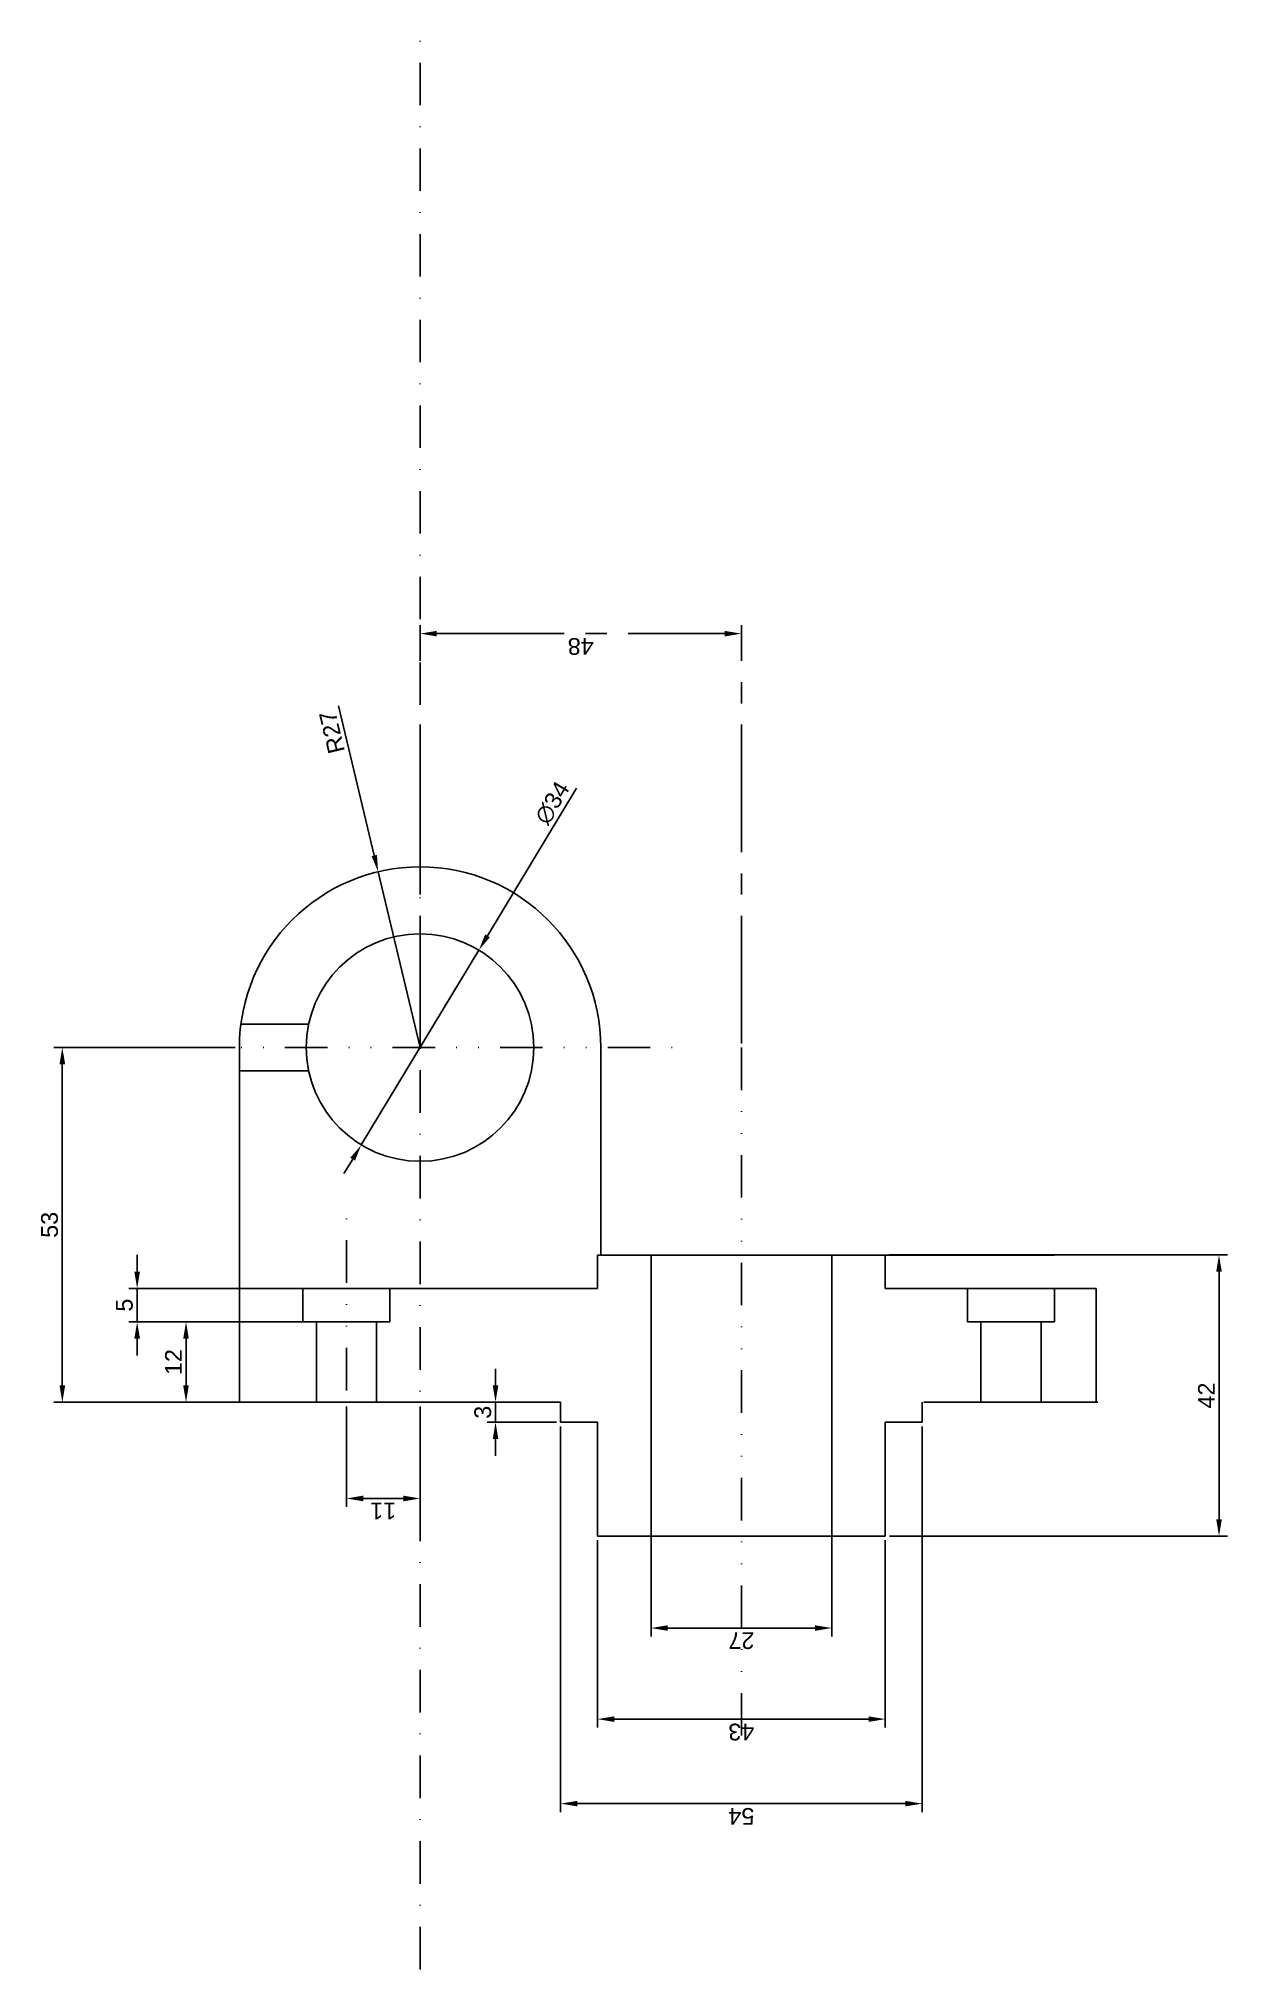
# Model space of a CAD drawing. Header units: millimetres. Extents: x 43 to 3711, y 1330 to 4598.
# Drawn here: x 2527.3 to 2704.9, y 1721.2 to 2009.7 of the extents above; entities that cross this region are included whole.
import ezdxf

# ---------------------------------------------------------------- set-up
doc = ezdxf.new("R2010")
doc.units = ezdxf.units.MM
doc.header["$PDMODE"] = 98
doc.header["$PDSIZE"] = 10
for name, pattern in [('CENTER2', [28.575, 19.05, -3.175, 3.175, -3.175]), ('DASHDOT2', [12.7, 6.35, -3.175, 0, -3.175]), ('DIVIDE2', [15.875, 6.35, -3.175, 0, -3.175, 0, -3.175])]:
    doc.linetypes.add(name, pattern=pattern)
doc.styles.get("Standard").update_dxf_attribs({"font": 'arial.ttf'})
doc.dimstyles.new('ISO-25', dxfattribs={"dimtxt": 2.5, "dimasz": 2.5, "dimexe": 1.25, "dimexo": 0.625, "dimtad": 1, "dimtxsty": 'Standard', "dimcen": 2.5, "dimadec": 0, "dimazin": 0, "dimtfac": 1, "dimtmove": 0, "dimatfit": 3, "dimfxl": 1, "dimarcsym": 0})

msp = doc.modelspace()

# ---------------------------------------------------------------- blocks, each defined once
blk = doc.blocks.new('*D11')
at = {"color": 0, "linetype": 'CENTER2', "lineweight": -2, "transparency": 16777216}
for p, q in [((2584.25, 1859.6), (2584.25, 1922.07)), ((2632.25, 1859.6), (2632.25, 1922.07)), ((2586.75, 1920.82), (2629.75, 1920.82))]:
    blk.add_line(p, q, dxfattribs=at)
at = {"color": 0, "linetype": 'CENTER2', "transparency": 16777216}
for points in [[(2586.75, 1920.4), (2586.75, 1921.23), (2584.25, 1920.82)], [(2629.75, 1920.4), (2629.75, 1921.23), (2632.25, 1920.82)]]:
    blk.add_solid(points, dxfattribs=at)
at = {"layer": 'Defpoints', "color": 0, "linetype": 'CENTER2', "transparency": 16777216}
for p in [(2632.25, 1920.82), (2584.25, 1858.98), (2632.25, 1858.98)]:
    blk.add_point(p, dxfattribs=at)
at = {"color": 0, "linetype": 'CENTER2', "transparency": 16777216, "insert": (2608.25, 1918.92), "char_height": 2.5, "attachment_point": 5, "rotation": 180}
blk.add_mtext('48', dxfattribs=at)
blk = doc.blocks.new('*D13')
at = {"color": 0, "lineweight": -2, "transparency": 16777216}
for p, q in [((2610.75, 1785.35), (2610.75, 1757.38)), ((2653.75, 1785.35), (2653.75, 1757.38)), ((2613.25, 1758.63), (2651.25, 1758.63))]:
    blk.add_line(p, q, dxfattribs=at)
at = {"color": 0, "transparency": 16777216}
for points in [[(2613.25, 1758.21), (2613.25, 1759.04), (2610.75, 1758.63)], [(2651.25, 1758.21), (2651.25, 1759.04), (2653.75, 1758.63)]]:
    blk.add_solid(points, dxfattribs=at)
at = {"layer": 'Defpoints', "color": 0, "transparency": 16777216}
for p in [(2610.75, 1785.98), (2653.75, 1785.98), (2653.75, 1758.63)]:
    blk.add_point(p, dxfattribs=at)
at = {"color": 0, "transparency": 16777216, "insert": (2632.25, 1756.72), "char_height": 2.5, "attachment_point": 5, "rotation": 180}
blk.add_mtext('43', dxfattribs=at)
blk = doc.blocks.new('*D15')
at = {"color": 0, "lineweight": -2, "transparency": 16777216}
for p, q in [((2654.38, 1827.98), (2704.86, 1827.98)), ((2703.61, 1825.48), (2703.61, 1788.48)), ((2654.38, 1785.98), (2704.86, 1785.98))]:
    blk.add_line(p, q, dxfattribs=at)
at = {"color": 0, "transparency": 16777216}
for points in [[(2703.19, 1825.48), (2704.03, 1825.48), (2703.61, 1827.98)], [(2703.19, 1788.48), (2704.03, 1788.48), (2703.61, 1785.98)]]:
    blk.add_solid(points, dxfattribs=at)
at = {"layer": 'Defpoints', "color": 0, "transparency": 16777216}
for p in [(2653.75, 1827.98), (2653.75, 1785.98), (2703.61, 1785.98)]:
    blk.add_point(p, dxfattribs=at)
at = {"color": 0, "transparency": 16777216, "insert": (2701.73, 1806.98), "char_height": 2.5, "attachment_point": 5, "rotation": 90}
blk.add_mtext('42', dxfattribs=at)
blk = doc.blocks.new('*D19')
at = {"color": 0, "lineweight": -2, "transparency": 16777216}
for p, q in [((2541.98, 1825.48), (2541.98, 1827.98)), ((2566.13, 1822.98), (2540.73, 1822.98)), ((2541.98, 1822.98), (2541.98, 1817.98)), ((2566.13, 1817.98), (2540.73, 1817.98)), ((2541.98, 1815.48), (2541.98, 1812.98))]:
    blk.add_line(p, q, dxfattribs=at)
at = {"color": 0, "transparency": 16777216}
for points in [[(2541.56, 1825.48), (2542.4, 1825.48), (2541.98, 1822.98)], [(2541.56, 1815.48), (2542.4, 1815.48), (2541.98, 1817.98)]]:
    blk.add_solid(points, dxfattribs=at)
at = {"layer": 'Defpoints', "color": 0, "transparency": 16777216}
for p in [(2566.75, 1822.98), (2541.98, 1817.98), (2566.75, 1817.98)]:
    blk.add_point(p, dxfattribs=at)
at = {"color": 0, "transparency": 16777216, "insert": (2540.08, 1820.48), "char_height": 2.5, "attachment_point": 5, "rotation": 90}
blk.add_mtext('5', dxfattribs=at)
blk = doc.blocks.new('*D20')
at = {"color": 0, "lineweight": -2, "transparency": 16777216}
for p, q in [((2568.13, 1817.98), (2548.03, 1817.98)), ((2549.28, 1815.48), (2549.28, 1808.48)), ((2568.13, 1805.98), (2548.03, 1805.98))]:
    blk.add_line(p, q, dxfattribs=at)
at = {"color": 0, "transparency": 16777216}
for points in [[(2548.86, 1815.48), (2549.7, 1815.48), (2549.28, 1817.98)], [(2548.86, 1808.48), (2549.7, 1808.48), (2549.28, 1805.98)]]:
    blk.add_solid(points, dxfattribs=at)
at = {"layer": 'Defpoints', "color": 0, "transparency": 16777216}
for p in [(2568.75, 1817.98), (2549.28, 1805.98), (2568.75, 1805.98)]:
    blk.add_point(p, dxfattribs=at)
at = {"color": 0, "transparency": 16777216, "insert": (2547.4, 1811.98), "char_height": 2.5, "attachment_point": 5, "rotation": 90}
blk.add_mtext('12', dxfattribs=at)
blk = doc.blocks.new('*D21')
at = {"color": 0, "lineweight": -2, "transparency": 16777216}
for p, q in [((2573.25, 1805.35), (2573.25, 1790.35)), ((2584.25, 1805.35), (2584.25, 1790.35)), ((2575.75, 1791.6), (2581.75, 1791.6))]:
    blk.add_line(p, q, dxfattribs=at)
at = {"color": 0, "transparency": 16777216}
for points in [[(2575.75, 1791.18), (2575.75, 1792.02), (2573.25, 1791.6)], [(2581.75, 1791.18), (2581.75, 1792.02), (2584.25, 1791.6)]]:
    blk.add_solid(points, dxfattribs=at)
at = {"layer": 'Defpoints', "color": 0, "transparency": 16777216}
for p in [(2573.25, 1805.98), (2584.25, 1805.98), (2584.25, 1791.6)]:
    blk.add_point(p, dxfattribs=at)
at = {"color": 0, "transparency": 16777216, "insert": (2578.75, 1789.72), "char_height": 2.5, "attachment_point": 5, "rotation": 180}
blk.add_mtext('11', dxfattribs=at)
blk = doc.blocks.new('*D22')
at = {"color": 0, "lineweight": -2, "transparency": 16777216}
for p, q in [((2595.52, 1808.48), (2595.52, 1810.98)), ((2604.63, 1805.98), (2594.27, 1805.98)), ((2595.52, 1805.98), (2595.52, 1802.98)), ((2604.63, 1802.98), (2594.27, 1802.98)), ((2595.52, 1800.48), (2595.52, 1797.98))]:
    blk.add_line(p, q, dxfattribs=at)
at = {"color": 0, "transparency": 16777216}
for points in [[(2595.11, 1808.48), (2595.94, 1808.48), (2595.52, 1805.98)], [(2595.11, 1800.48), (2595.94, 1800.48), (2595.52, 1802.98)]]:
    blk.add_solid(points, dxfattribs=at)
at = {"layer": 'Defpoints', "color": 0, "transparency": 16777216}
for p in [(2605.25, 1805.98), (2595.52, 1802.98), (2605.25, 1802.98)]:
    blk.add_point(p, dxfattribs=at)
at = {"color": 0, "transparency": 16777216, "insert": (2593.62, 1804.48), "char_height": 2.5, "attachment_point": 5, "rotation": 90}
blk.add_mtext('3', dxfattribs=at)
blk = doc.blocks.new('*D23')
at = {"color": 0, "lineweight": -2, "transparency": 16777216}
for p, q in [((2605.25, 1802.35), (2605.25, 1744.75)), ((2659.25, 1802.35), (2659.25, 1744.75)), ((2607.75, 1746), (2656.75, 1746))]:
    blk.add_line(p, q, dxfattribs=at)
at = {"color": 0, "transparency": 16777216}
for points in [[(2607.75, 1745.59), (2607.75, 1746.42), (2605.25, 1746)], [(2656.75, 1745.59), (2656.75, 1746.42), (2659.25, 1746)]]:
    blk.add_solid(points, dxfattribs=at)
at = {"layer": 'Defpoints', "color": 0, "transparency": 16777216}
for p in [(2605.25, 1802.98), (2659.25, 1802.98), (2659.25, 1746)]:
    blk.add_point(p, dxfattribs=at)
at = {"color": 0, "transparency": 16777216, "insert": (2632.25, 1744.11), "char_height": 2.5, "attachment_point": 5, "rotation": 180}
blk.add_mtext('54', dxfattribs=at)
blk = doc.blocks.new('*D24')
at = {"color": 0, "lineweight": -2, "transparency": 16777216}
for p, q in [((2618.75, 1827.35), (2618.75, 1770.99)), ((2645.75, 1827.35), (2645.75, 1770.99)), ((2621.25, 1772.24), (2643.25, 1772.24))]:
    blk.add_line(p, q, dxfattribs=at)
at = {"color": 0, "transparency": 16777216}
for points in [[(2621.25, 1771.82), (2621.25, 1772.65), (2618.75, 1772.24)], [(2643.25, 1771.82), (2643.25, 1772.65), (2645.75, 1772.24)]]:
    blk.add_solid(points, dxfattribs=at)
at = {"layer": 'Defpoints', "color": 0, "transparency": 16777216}
for p in [(2618.75, 1827.98), (2645.75, 1827.98), (2645.75, 1772.24)]:
    blk.add_point(p, dxfattribs=at)
at = {"color": 0, "transparency": 16777216, "insert": (2632.25, 1770.36), "char_height": 2.5, "attachment_point": 5, "rotation": 180}
blk.add_mtext('27', dxfattribs=at)
blk = doc.blocks.new('*D25')
at = {"color": 0, "lineweight": -2, "transparency": 16777216}
for p, q in [((2607.64, 1897.74), (2594.33, 1875.67)), ((2575.47, 1844.42), (2593.03, 1873.53)), ((2574.18, 1842.28), (2572.88, 1840.14))]:
    blk.add_line(p, q, dxfattribs=at)
at = {"color": 0, "transparency": 16777216}
for points in [[(2593.97, 1875.89), (2594.68, 1875.46), (2593.03, 1873.53)], [(2573.82, 1842.5), (2574.53, 1842.07), (2575.47, 1844.42)]]:
    blk.add_solid(points, dxfattribs=at)
at = {"layer": 'Defpoints', "color": 0, "transparency": 16777216}
for p in [(2593.03, 1873.53), (2575.47, 1844.42)]:
    blk.add_point(p, dxfattribs=at)
at = {"color": 0, "transparency": 16777216, "insert": (2604.01, 1895.53), "char_height": 2.5, "attachment_point": 5, "rotation": 58.8931}
blk.add_mtext('∅34', dxfattribs=at)
blk = doc.blocks.new('*D26')
at = {"color": 0, "lineweight": -2, "transparency": 16777216}
for p, q in [((2572.07, 1910.03), (2577.4, 1887.67)), ((2584.25, 1858.98), (2577.98, 1885.24))]:
    blk.add_line(p, q, dxfattribs=at)
at = {"color": 0, "transparency": 16777216}
blk.add_solid([(2577, 1887.57), (2577.81, 1887.77), (2577.98, 1885.24)], dxfattribs=at)
at = {"layer": 'Defpoints', "color": 0, "transparency": 16777216}
for p in [(2577.98, 1885.24), (2584.25, 1858.98)]:
    blk.add_point(p, dxfattribs=at)
at = {"color": 0, "transparency": 16777216, "insert": (2571.08, 1906.08), "char_height": 2.5, "attachment_point": 5, "rotation": 103.4198}
blk.add_mtext('R27', dxfattribs=at)
blk = doc.blocks.new('*D27')
at = {"color": 0, "lineweight": -2, "transparency": 16777216}
for p, q in [((2556.63, 1858.98), (2529.55, 1858.98)), ((2530.8, 1856.48), (2530.8, 1808.48)), ((2556.63, 1805.98), (2529.55, 1805.98))]:
    blk.add_line(p, q, dxfattribs=at)
at = {"color": 0, "transparency": 16777216}
for points in [[(2530.38, 1856.48), (2531.22, 1856.48), (2530.8, 1858.98)], [(2530.38, 1808.48), (2531.22, 1808.48), (2530.8, 1805.98)]]:
    blk.add_solid(points, dxfattribs=at)
at = {"layer": 'Defpoints', "color": 0, "transparency": 16777216}
for p in [(2557.25, 1858.98), (2530.8, 1805.98), (2557.25, 1805.98)]:
    blk.add_point(p, dxfattribs=at)
at = {"color": 0, "transparency": 16777216, "insert": (2528.9, 1832.48), "char_height": 2.5, "attachment_point": 5, "rotation": 90}
blk.add_mtext('53', dxfattribs=at)

# ---------------------------------------------------------------- dimensions: what is measured, and where the dimension line sits
at = {"linetype": 'CENTER2'}
dim = msp.add_linear_dim(base=(2632.251, 1920.816), p1=(2584.251, 1858.976), p2=(2632.251, 1858.976), angle=180, dimstyle='ISO-25', dxfattribs=at)
dim.commit()
dim.dimension.update_dxf_attribs({"geometry": '*D11', "text_midpoint": (2608.251, 1918.915)})
dim = msp.add_radius_dim(center=(2584.251, 1858.976), mpoint=(2577.984, 1885.239), dimstyle='ISO-25')
dim.commit()
dim.dimension.update_dxf_attribs({"geometry": '*D26', "text_midpoint": (2572.908, 1906.514), "dimtype": 164})
dim = msp.add_diameter_dim_2p(p1=(2575.468, 1844.421), p2=(2593.033, 1873.532), dimstyle='ISO-25')
dim.commit()
dim.dimension.update_dxf_attribs({"geometry": '*D25', "text_midpoint": (2605.695, 1894.515), "dimtype": 163})
for base, p1, p2, angle, picture, middle in [((2530.801, 1805.976), (2557.251, 1858.976), (2557.251, 1805.976), 90, '*D27', (2528.899, 1832.476)), ((2541.981, 1817.976), (2566.754, 1822.976), (2566.754, 1817.976), 90, '*D19', (2540.085, 1820.476)), ((2645.751, 1772.237), (2618.751, 1827.976), (2645.751, 1827.976), 180, '*D24', (2632.251, 1770.357)), ((2703.611, 1785.976), (2653.751, 1827.976), (2653.751, 1785.976), 90, '*D15', (2701.731, 1806.976)), ((2549.28, 1805.976), (2568.754, 1817.976), (2568.754, 1805.976), 90, '*D20', (2547.4, 1811.976)), ((2595.523, 1802.976), (2605.251, 1805.976), (2605.251, 1802.976), 90, '*D22', (2593.621, 1804.476)), ((2659.251, 1746.002), (2605.251, 1802.976), (2659.251, 1802.976), 180, '*D23', (2632.251, 1744.105)), ((2653.751, 1758.626), (2610.751, 1785.976), (2653.751, 1785.976), 180, '*D13', (2632.251, 1756.723))]:
    dim = msp.add_linear_dim(base=base, p1=p1, p2=p2, angle=angle, dimstyle='ISO-25')
    dim.commit()
    dim.dimension.update_dxf_attribs({"geometry": picture, "text_midpoint": middle})
dim = msp.add_linear_dim(base=(2584.251, 1791.601), p1=(2573.253, 1805.976), p2=(2584.251, 1805.976), angle=180, dimstyle='ISO-25')
dim.commit()
dim.dimension.update_dxf_attribs({"geometry": '*D21', "text_midpoint": (2578.752, 1791.601), "dimtype": 160})

# ---------------------------------------------------------------- linework, layer by layer
at = {"linetype": 'DASHDOT2'}
for p, q in [((2584.251, 1858.976), (2584.251, 2009.724)), ((2584.251, 1721.236), (2584.251, 1858.976))]:
    msp.add_line(p, q, dxfattribs=at)
for p, q in [((2567.615, 1862.476), (2557.478, 1862.476)), ((2557.251, 1805.976), (2557.251, 1858.976)), ((2557.251, 1858.976), (2557.251, 1855.476)), ((2611.251, 1858.976), (2611.251, 1827.976)), ((2557.251, 1855.476), (2567.615, 1855.476)), ((2610.751, 1822.976), (2610.751, 1827.976)), ((2610.751, 1827.976), (2653.751, 1827.976)), ((2610.751, 1827.976), (2618.751, 1827.976)), ((2618.751, 1805.976), (2618.751, 1827.976)), ((2618.751, 1827.976), (2618.751, 1785.976)), ((2632.251, 1827.976), (2672.531, 1827.976)), ((2645.751, 1805.976), (2645.751, 1827.976)), ((2653.751, 1827.976), (2653.751, 1822.976)), ((2672.531, 1827.976), (2659.531, 1827.976)), ((2672.531, 1827.976), (2666.031, 1827.976)), ((2672.531, 1827.976), (2679.031, 1827.976)), ((2557.251, 1805.976), (2557.251, 1822.976)), ((2557.251, 1822.976), (2610.751, 1822.976)), ((2566.754, 1817.976), (2566.754, 1822.976)), ((2579.754, 1817.976), (2579.754, 1822.976)), ((2685.251, 1822.976), (2653.751, 1822.976)), ((2666.031, 1822.976), (2666.031, 1817.976)), ((2679.031, 1817.976), (2679.031, 1822.976)), ((2685.251, 1805.976), (2685.251, 1822.976)), ((2568.754, 1817.976), (2566.754, 1817.976)), ((2568.754, 1805.976), (2568.754, 1817.976)), ((2568.754, 1817.976), (2577.754, 1817.976)), ((2577.754, 1817.976), (2577.754, 1805.976)), ((2577.754, 1817.976), (2579.754, 1817.976)), ((2666.031, 1817.976), (2679.031, 1817.976)), ((2668.031, 1805.976), (2668.031, 1817.976)), ((2677.031, 1805.976), (2677.031, 1817.976)), ((2605.251, 1805.976), (2557.251, 1805.976)), ((2605.251, 1802.976), (2605.251, 1805.976)), ((2645.751, 1805.976), (2645.751, 1785.976)), ((2659.251, 1802.976), (2659.251, 1805.976)), ((2659.531, 1805.976), (2685.531, 1805.976)), ((2610.751, 1802.976), (2605.251, 1802.976)), ((2610.751, 1785.976), (2610.751, 1802.976)), ((2653.751, 1785.976), (2653.751, 1802.976)), ((2653.751, 1802.976), (2659.251, 1802.976)), ((2610.751, 1785.976), (2653.751, 1785.976))]:
    msp.add_line(p, q)
at = {"linetype": 'DIVIDE2'}
for p, q in [((2547.984, 1858.976), (2624.755, 1858.976)), ((2632.251, 1858.976), (2632.251, 1753.668)), ((2573.251, 1791.675), (2573.257, 1836.522))]:
    msp.add_line(p, q, dxfattribs=at)
msp.add_circle((2584.251, 1858.976), 17)
msp.add_arc((2584.251, 1858.976), 27, 0, 180)

msp.set_redraw_order([(e.dxf.handle, doc.entitydb.next_handle()) for e in msp.query("TEXT MTEXT ATTDEF DIMENSION ARC_DIMENSION")])  # texts and dimensions are drawn at this point

doc.saveas('drawing.dxf')
